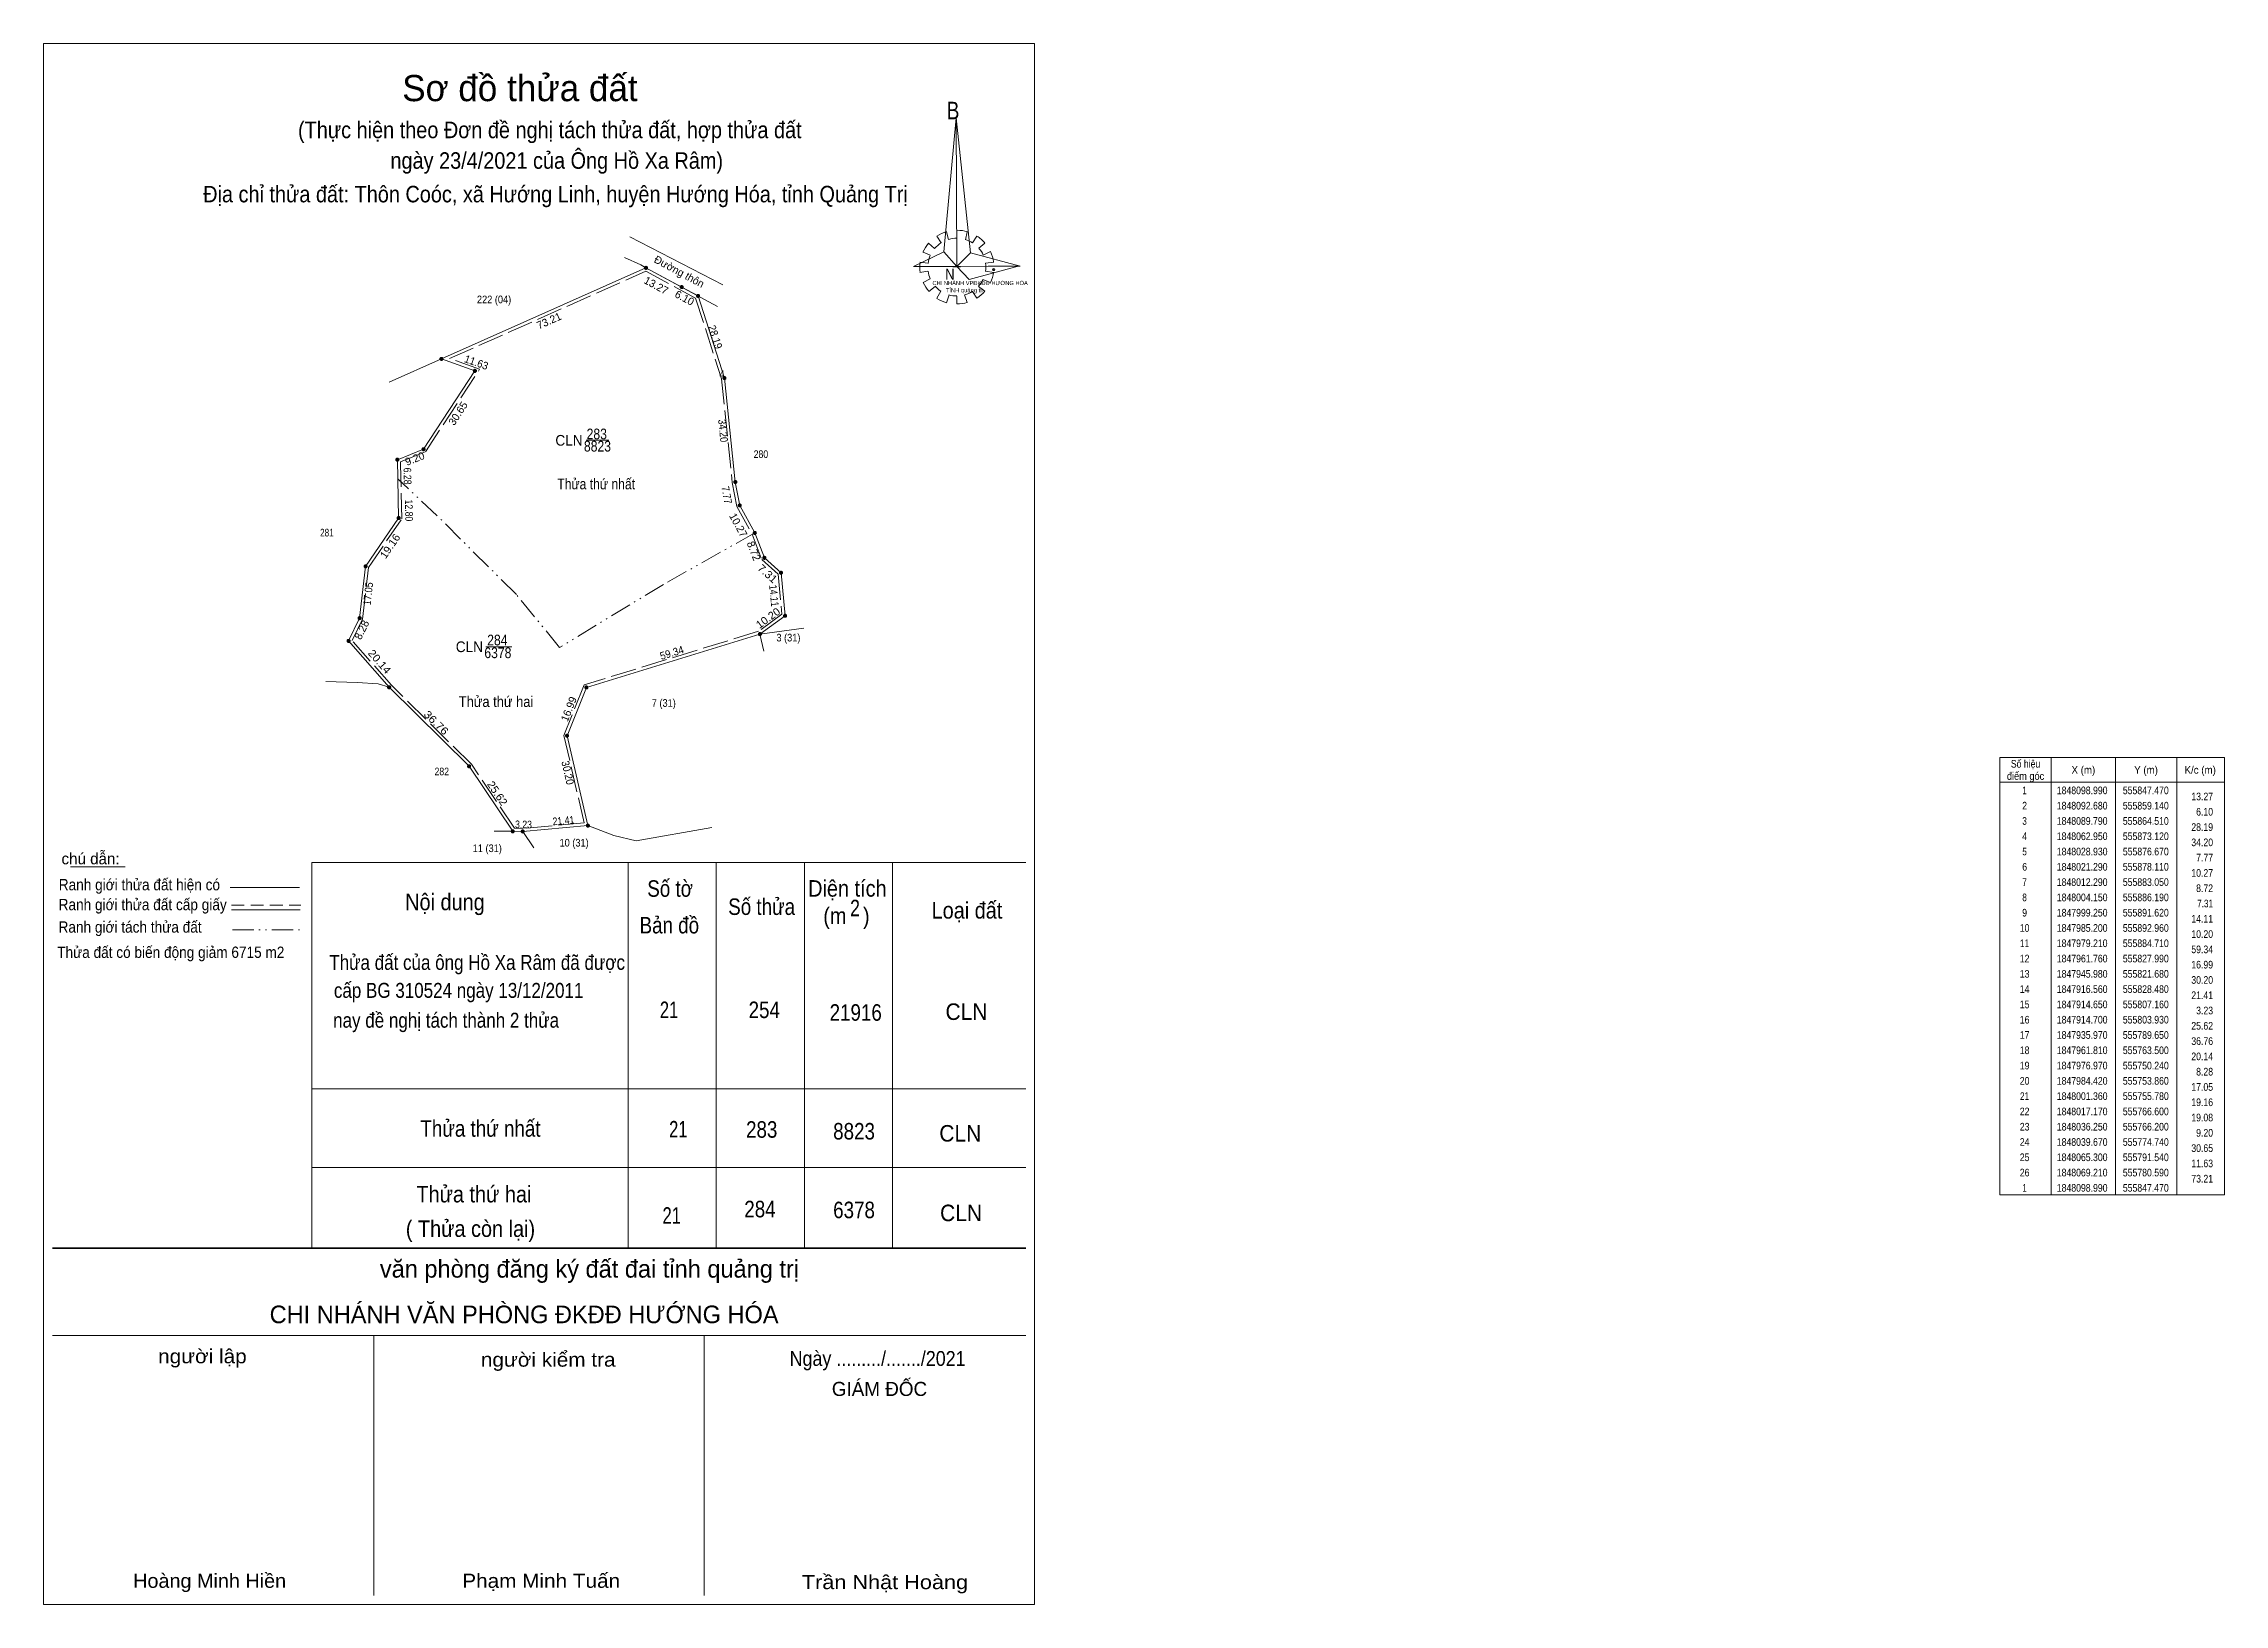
# Model space of a CAD drawing. Header units: metres. Extents: x 554355 to 557717, y 1847780 to 1848413.
# Drawn here: x 557004 to 557717, y 1847780 to 1848291 of the extents above; entities that cross this region are included whole.
import ezdxf
from ezdxf.enums import TextEntityAlignment as Align

# ---------------------------------------------------------------- set-up
doc = ezdxf.new("R2010")
doc.units = ezdxf.units.M
doc.header["$LTSCALE"] = 1.4
doc.header["$PDMODE"] = 32
doc.header["$PDSIZE"] = 0.7
for name, pattern in [('DASH_DOUBLE_DOT', [9.2, 5, -1.2, 0.3, -1.2, 0.3, -1.2]), ('LONG_DASHED', [7.5, 6, -1.5]), ('MEDIUM_DASHED', [4.5, 3, -1.5])]:
    doc.linetypes.add(name, pattern=pattern)
for name, color, linetype, lineweight in [('1', 7, 'Continuous', 13), ('10', 7, 'LONG_DASHED', 13), ('15', 7, 'Continuous', 13), ('17', 7, 'Continuous', 13), ('2', 7, 'Continuous', 25), ('6', 7, 'Continuous', 13), ('63', 7, 'LONG_DASHED', 13), ('7', 7, 'Continuous', 13)]:
    doc.layers.add(name, color=color, linetype=linetype, lineweight=lineweight)

msp = doc.modelspace()

# ---------------------------------------------------------------- texts
at = {"layer": '1'}
msp.add_text('Sơ đồ thửa đất', height=8.568, dxfattribs=at).set_placement((557160.05, 1848271.87), align=Align.CENTER)
for s, height, width, p in [('B', 5.705, 0.8, (557299.64, 1848265.96)), ('CHI NHÁNH VPĐKĐĐ-HƯỚNG HÓA', 1.35, 0.95, (557294.93, 1848211.71)), ('N', 3.565, 0.9, (557299.07, 1848213.51)), ('TỈNH quảng trị', 1.35, 1.05, (557299.28, 1848209.37))]:
    msp.add_text(s, height=height, dxfattribs=dict(at, width=width)).set_placement(p)
for s, height, width, p in [('222 (04)', 2.5, 0.9, (557151.595, 1848205.78)), ('283', 3.5, 0.85, (557185.175, 1848161.28)), ('CLN', 3.5, 0.95, (557176.09, 1848159.2)), ('8823', 3.5, 0.85, (557185.405, 1848157.28)), ('280', 2.5, 0.85, (557238.835, 1848155.17)), ('Thửa thứ nhất', 3.5, 0.85, (557184.975, 1848144.92)), ('281', 2.5, 0.8, (557096.945, 1848129.51)), ('CLN', 3.5, 0.95, (557143.53, 1848091.68)), ('6378', 3.5, 0.85, (557152.835, 1848089.71)), ('284', 3.5, 0.85, (557152.67, 1848093.88)), ('Thửa thứ hai', 3.5, 0.9, (557152.24, 1848073.74)), ('282', 2.5, 0.85, (557134.5, 1848051.39))]:
    msp.add_text(s, height=height, dxfattribs=dict(at, width=width)).set_placement(p, align=Align.CENTER)
for s, p in [('văn phòng đăng ký đất đai tỉnh quảng trị', (557251.3, 1847887.1)), ('CHI NHÁNH VĂN PHÒNG ĐKĐĐ HƯỚNG HÓA', (557244.6, 1847872.2))]:
    msp.add_text(s, height=5.76, dxfattribs=at).set_placement(p, align=Align.RIGHT)
for s, height, width, p in [('người lập', 4.608, 1.1, (557070.71, 1847859.09)), ('người kiểm tra', 4.608, 1.1, (557191.3, 1847857.98)), ('Hoàng Minh Hiền', 4.61, 1.05, (557083.61, 1847785.65)), ('Phạm Minh Tuấn', 4.608, 1.1, (557192.8, 1847785.65))]:
    msp.add_text(s, height=height, dxfattribs=dict(at, width=width)).set_placement(p, align=Align.RIGHT)
at = {"layer": '2'}
msp.add_text('GIÁM ĐỐC', height=4.61, dxfattribs=at).set_placement((557293.18, 1847848.4), align=Align.RIGHT)
at = {"layer": '2', "width": 1.15}
msp.add_text('Trần Nhật Hoàng', height=4.608, dxfattribs=at).set_placement((557306.57, 1847785.22), align=Align.RIGHT)
at = {"layer": '6'}
msp.add_text('chú dẫn:', height=3.703, dxfattribs=at).set_placement((557010.17, 1848022.28))
for s, height, width, p in [('Ranh giới thửa đất hiện có ', 3.703, 0.9, (557009.27, 1848013.78)), ('Số tờ', 5.4, 0.85, (557201.69, 1848011.66)), ('Diện tích', 5.4, 0.9, (557254.28, 1848011.7)), ('Ranh giới thửa đất cấp giấy', 3.703, 0.9, (557009.23, 1848007.27)), ('Nội dung', 5.4, 0.9, (557122.52, 1848007.27)), ('Số thửa', 5.4, 0.85, (557228.15, 1848005.72)), ('(m   )', 5.4, 0.9, (557259.22, 1848002.73)), ('2', 5.4, 0.8, (557268, 1848005.29)), ('Loại đất', 5.4, 0.9, (557294.64, 1848004.53)), ('Ranh giới tách thửa đất', 3.703, 0.9, (557009.2, 1847999.92)), ('Bản đồ', 5.4, 0.85, (557199.17, 1847999.67)), ('Thửa đất có biến động giảm 6715 m2', 3.7, 0.9, (557008.76, 1847991.67)), ('Thửa đất của ông Hồ Xa Râm đã được', 4.89, 0.85, (557097.72, 1847987.76)), (' cấp BG 310524 ngày 13/12/2011', 4.89, 0.85, (557097.68, 1847978.61)), ('21', 5.4, 0.75, (557205.79, 1847971.99)), ('254', 5.4, 0.85, (557234.81, 1847971.99)), ('nay đề nghị tách thành 2 thửa', 4.89, 0.85, (557098.98, 1847968.84)), ('21916', 5.4, 0.85, (557261.3, 1847971.12)), ('CLN', 5.4, 0.95, (557299.18, 1847971.38)), ('Thửa thứ nhất', 5.4, 0.85, (557127.51, 1847933.18)), ('21', 5.4, 0.75, (557208.82, 1847932.94)), ('283', 5.4, 0.85, (557233.98, 1847932.86)), ('8823', 5.4, 0.85, (557262.46, 1847932.28)), ('CLN', 5.4, 0.95, (557297.16, 1847931.6)), ('Thửa thứ hai', 5.4, 0.9, (557126.21, 1847911.7)), ('( Thửa còn lại)', 5.4, 0.9, (557122.74, 1847900.42)), ('21', 5.4, 0.75, (557206.66, 1847904.73)), ('284', 5.4, 0.85, (557233.4, 1847906.83)), ('6378', 5.4, 0.85, (557262.46, 1847906.54)), ('CLN', 5.4, 0.95, (557297.41, 1847905.57))]:
    msp.add_text(s, height=height, dxfattribs=dict(at, width=width)).set_placement(p)
at = {"layer": '6', "width": 0.9}
msp.add_text('Ngày ........./......./2021', height=4.86, dxfattribs=at).set_placement((557276.985, 1847858.23), align=Align.CENTER)
at = {"layer": '63'}
for s, rotation, p in [('Đường thôn', 331.6, (557211.545, 1848215.035)), ('13.27', 331.6, (557204, 1848210.502)), ('6.10', 331.712, (557213.273, 1848206.416)), ('73.21', 24.002, (557170.067, 1848198.896)), ('30.65', 56.756, (557140.855, 1848169.055)), ('9.20', 21.825, (557126.13, 1848153.794)), ('10.27', 298.762, (557230.365, 1848132.596)), ('8.72', 291.094, (557235.324, 1848124.3)), ('8.28', 64.085, (557109.467, 1848098.419)), ('16.99', 68.205, (557177.186, 1848072.596))]:
    msp.add_text(s, height=2.5, rotation=rotation, dxfattribs=at).set_placement(p, align=Align.CENTER)
for s, rotation, width, p in [('28.19', 287.786, 0.95, (557222.725, 1848194.362)), ('11.63', 340.349, 0.95, (557145.38, 1848185.26)), ('34.20', 275.957, 0.9, (557225.23, 1848163.97)), ('6.28', 271.201, 0.85, (557122.049, 1848149.226)), ('7.77', 280.674, 0.9, (557226.447, 1848142.817)), ('12.80', 271.201, 0.85, (557122.527, 1848137.996)), ('19.16', 55.613, 1.05, (557118.622, 1848125.629)), ('7.31', 317.937, 1.1, (557240.163, 1848116.443)), ('17.05', 83.534, 0.9, (557111.66, 1848110.644)), ('14.11', 275.448, 0.85, (557241.863, 1848110.029)), ('10.20', 35.982, 1.05, (557241.901, 1848101.815)), ('20.14', 311.175, 1.1, (557113.207, 1848087.748)), ('59.34', 17.101, 0.95, (557210.077, 1848090.261)), ('36.76', 315.342, 1.15, (557131.786, 1848067.695)), ('30.20', 283.015, 0.95, (557174.483, 1848051.961)), ('25.62', 303.876, 1.05, (557151.64, 1848044.802)), ('3.23', 359.113, 0.85, (557161.196, 1848034.067)), ('21.41', 5.119, 0.85, (557174.378, 1848035.341))]:
    msp.add_text(s, height=2.5, rotation=rotation, dxfattribs=dict(at, width=width)).set_placement(p, align=Align.CENTER)
for s, width, p in [(' 4', 0.85, (557226.91, 1848181.32)), ('13.27', 0.85, (557713.61, 1848043.21)), ('28.19', 0.85, (557713.61, 1848033.21)), ('6.10', 0.85, (557713.61, 1848038.21)), ('34.20', 0.85, (557713.61, 1848028.21)), ('10.27', 0.85, (557713.61, 1848018.21)), ('7.77', 0.85, (557713.61, 1848023.21)), ('8.72', 0.85, (557713.61, 1848013.21)), ('7.31', 0.8, (557713.61, 1848008.21)), ('14.11', 0.85, (557713.61, 1848003.21)), ('10.20', 0.85, (557713.61, 1847998.21)), ('59.34', 0.85, (557713.61, 1847993.21)), ('30.20', 0.85, (557713.61, 1847983.21)), ('16.99', 0.85, (557713.61, 1847988.21)), ('21.41', 0.85, (557713.61, 1847978.21)), ('25.62', 0.85, (557713.61, 1847968.21)), ('3.23', 0.85, (557713.61, 1847973.21)), ('36.76', 0.85, (557713.61, 1847963.21)), ('20.14', 0.85, (557713.61, 1847958.21)), ('17.05', 0.85, (557713.61, 1847948.21)), ('8.28', 0.85, (557713.61, 1847953.21)), ('19.16', 0.85, (557713.61, 1847943.21)), ('19.08', 0.85, (557713.61, 1847938.21)), ('9.20', 0.85, (557713.61, 1847933.21)), ('30.65', 0.85, (557713.61, 1847928.21)), ('73.21', 0.85, (557713.61, 1847918.21)), ('11.63', 0.85, (557713.61, 1847923.21))]:
    msp.add_text(s, height=2.5, dxfattribs=dict(at, width=width)).set_placement(p, align=Align.RIGHT)
for s, width, p in [('3 (31)', 0.9, (557247.83, 1848095.17)), ('7 (31)', 0.9, (557207.08, 1848073.79)), ('Số hiệu', 0.85, (557652.31, 1848053.91)), ('điểm góc', 0.9, (557652.31, 1848049.91)), ('X (m)', 0.95, (557671.21, 1848051.91)), ('Y (m)', 0.95, (557691.705, 1848051.91)), ('K/c (m)', 0.95, (557709.41, 1848051.91)), (' 2', 0.85, (557651.61, 1848040.21)), (' 1', 0.75, (557651.605, 1848045.21)), ('1848098.990', 0.85, (557670.81, 1848045.21)), ('1848092.680', 0.85, (557670.81, 1848040.21)), ('555847.470', 0.85, (557691.615, 1848045.21)), ('555859.140', 0.85, (557691.615, 1848040.21)), (' 3', 0.8, (557651.61, 1848035.21)), ('1848089.790', 0.85, (557670.81, 1848035.21)), ('555864.510', 0.85, (557691.615, 1848035.21)), ('11 (31)', 0.9, (557149.37, 1848026.28)), ('10 (31)', 0.9, (557177.76, 1848028.09)), (' 4', 0.85, (557651.605, 1848030.21)), (' 5', 0.8, (557651.61, 1848025.21)), ('1848062.950', 0.85, (557670.81, 1848030.21)), ('1848028.930', 0.85, (557670.81, 1848025.21)), ('555873.120', 0.85, (557691.615, 1848030.21)), ('555876.670', 0.85, (557691.615, 1848025.21)), (' 6', 0.85, (557651.61, 1848020.21)), ('1848021.290', 0.85, (557670.81, 1848020.21)), ('555878.110', 0.85, (557691.615, 1848020.21)), (' 7', 0.8, (557651.61, 1848015.21)), ('1848012.290', 0.85, (557670.81, 1848015.21)), ('555883.050', 0.85, (557691.615, 1848015.21)), (' 9', 0.85, (557651.605, 1848005.21)), (' 8', 0.8, (557651.61, 1848010.21)), ('1848004.150', 0.85, (557670.81, 1848010.21)), ('1847999.250', 0.85, (557670.81, 1848005.21)), ('555886.190', 0.85, (557691.615, 1848010.21)), ('555891.620', 0.85, (557691.615, 1848005.21)), (' 10', 0.85, (557651.605, 1848000.21)), ('1847985.200', 0.85, (557670.81, 1848000.21)), ('555892.960', 0.85, (557691.615, 1848000.21)), (' 12', 0.85, (557651.61, 1847990.21)), (' 11', 0.8, (557651.605, 1847995.21)), ('1847979.210', 0.85, (557670.81, 1847995.21)), ('1847961.760', 0.85, (557670.81, 1847990.21)), ('555884.710', 0.85, (557691.615, 1847995.21)), ('555827.990', 0.85, (557691.615, 1847990.21)), (' 13', 0.85, (557651.61, 1847985.21)), ('1847945.980', 0.85, (557670.81, 1847985.21)), ('555821.680', 0.85, (557691.615, 1847985.21)), (' 14', 0.85, (557651.605, 1847980.21)), (' 15', 0.85, (557651.61, 1847975.21)), ('1847916.560', 0.85, (557670.81, 1847980.21)), ('1847914.650', 0.85, (557670.81, 1847975.21)), ('555828.480', 0.85, (557691.615, 1847980.21)), ('555807.160', 0.85, (557691.615, 1847975.21)), (' 16', 0.85, (557651.61, 1847970.21)), ('1847914.700', 0.85, (557670.81, 1847970.21)), ('555803.930', 0.85, (557691.615, 1847970.21)), (' 17', 0.85, (557651.61, 1847965.21)), ('1847935.970', 0.85, (557670.81, 1847965.21)), ('555789.650', 0.85, (557691.615, 1847965.21)), (' 19', 0.85, (557651.605, 1847955.21)), (' 18', 0.85, (557651.61, 1847960.21)), ('1847961.810', 0.85, (557670.81, 1847960.21)), ('1847976.970', 0.85, (557670.81, 1847955.21)), ('555763.500', 0.85, (557691.615, 1847960.21)), ('555750.240', 0.85, (557691.615, 1847955.21)), (' 20', 0.85, (557651.605, 1847950.21)), ('1847984.420', 0.85, (557670.81, 1847950.21)), ('555753.860', 0.85, (557691.615, 1847950.21)), (' 22', 0.85, (557651.61, 1847940.21)), (' 21', 0.8, (557651.605, 1847945.21)), ('1848001.360', 0.85, (557670.81, 1847945.21)), ('1848017.170', 0.85, (557670.81, 1847940.21)), ('555755.780', 0.85, (557691.615, 1847945.21)), ('555766.600', 0.85, (557691.615, 1847940.21)), (' 23', 0.85, (557651.61, 1847935.21)), ('1848036.250', 0.85, (557670.81, 1847935.21)), ('555766.200', 0.85, (557691.615, 1847935.21)), (' 24', 0.85, (557651.605, 1847930.21)), (' 25', 0.85, (557651.61, 1847925.21)), ('1848039.670', 0.85, (557670.81, 1847930.21)), ('1848065.300', 0.85, (557670.81, 1847925.21)), ('555774.740', 0.85, (557691.615, 1847930.21)), ('555791.540', 0.85, (557691.615, 1847925.21)), (' 26', 0.85, (557651.61, 1847920.21)), ('1848069.210', 0.85, (557670.81, 1847920.21)), ('555780.590', 0.85, (557691.615, 1847920.21)), (' 1', 0.75, (557651.605, 1847915.21)), ('1848098.990', 0.85, (557670.81, 1847915.21)), ('555847.470', 0.85, (557691.615, 1847915.21))]:
    msp.add_text(s, height=2.5, dxfattribs=dict(at, width=width)).set_placement(p, align=Align.CENTER)
at = {"layer": '7', "width": 0.9}
for s, p in [('(Thực hiện theo Đơn đề nghị tách thửa đất, hợp thửa đất ', (557170.72, 1848259.77)), ('ngày 23/4/2021 của Ông Hồ Xa Râm)', (557172.08, 1848249.76)), ('Địa chỉ thửa đất: Thôn Coóc, xã Hướng Linh, huyện Hướng Hóa, tỉnh Quảng Trị', (557171.68, 1848238.78))]:
    msp.add_text(s, height=5.4, dxfattribs=at).set_placement(p, align=Align.CENTER)

# ---------------------------------------------------------------- hatches: boundary and pattern name
at = {"layer": '10'}
for points in [[(557201.76, 1848217.36, 1), (557200.76, 1848217.36, 1)], [(557213.44, 1848211.06, 1), (557212.44, 1848211.06, 1)], [(557218.8, 1848208.16, 1), (557217.8, 1848208.16, 1)], [(557134.88, 1848187.58, 1), (557133.88, 1848187.58, 1)], [(557145.83, 1848183.67, 1), (557144.83, 1848183.67, 1)], [(557227.41, 1848181.32, 1), (557226.41, 1848181.32, 1)], [(557129.03, 1848158.04, 1), (557128.03, 1848158.04, 1)], [(557120.49, 1848154.62, 1), (557119.49, 1848154.62, 1)], [(557230.96, 1848147.3, 1), (557229.96, 1848147.3, 1)], [(557120.89, 1848135.54, 1), (557119.89, 1848135.54, 1)], [(557232.4, 1848139.66, 1), (557231.4, 1848139.66, 1)], [(557237.34, 1848130.66, 1), (557236.34, 1848130.66, 1)], [(557110.07, 1848119.73, 1), (557109.07, 1848119.73, 1)], [(557240.48, 1848122.52, 1), (557239.48, 1848122.52, 1)], [(557245.91, 1848117.62, 1), (557244.91, 1848117.62, 1)], [(557108.15, 1848102.79, 1), (557107.15, 1848102.79, 1)], [(557247.25, 1848103.57, 1), (557246.25, 1848103.57, 1)], [(557104.53, 1848095.34, 1), (557103.53, 1848095.34, 1)], [(557239, 1848097.58, 1), (557238, 1848097.58, 1)], [(557117.79, 1848080.18, 1), (557116.79, 1848080.18, 1)], [(557182.28, 1848080.13, 1), (557181.28, 1848080.13, 1)], [(557175.97, 1848064.35, 1), (557174.97, 1848064.35, 1)], [(557143.94, 1848054.34, 1), (557142.94, 1848054.34, 1)], [(557182.77, 1848034.93, 1), (557181.77, 1848034.93, 1)], [(557158.22, 1848033.07, 1), (557157.22, 1848033.07, 1)], [(557161.45, 1848033.02, 1), (557160.45, 1848033.02, 1)]]:
    msp.add_hatch(color=256, dxfattribs=at).paths.add_polyline_path(points)

# ---------------------------------------------------------------- linework, layer by layer
at = {"layer": '1'}
for p, q in [((557297.75, 1848225.56), (557296.34, 1848227.69)), ((557299.56, 1848229.17), (557300.19, 1848226.63)), ((557302.86, 1848227.04), (557302.94, 1848229.66)), ((557306.31, 1848229.17), (557305.68, 1848226.55)), ((557308.04, 1848225.56), (557309.45, 1848227.69)), ((557294.22, 1848221.46), (557291.86, 1848222.45)), ((557293.59, 1848225.4), (557295.55, 1848223.68)), ((557312.05, 1848225.4), (557310.08, 1848223.76)), ((557311.5, 1848221.55), (557313.85, 1848222.69)), ((557290.84, 1848219.25), (557293.43, 1848218.84)), ((557293.43, 1848216.22), (557290.84, 1848215.81)), ((557291.86, 1848212.61), (557294.22, 1848213.76)), ((557301.6, 1848217.69), (557304.11, 1848217.69)), ((557313.93, 1848212.53), (557311.34, 1848213.51)), ((557314.95, 1848219.25), (557312.28, 1848218.84)), ((557312.28, 1848216.22), (557314.95, 1848215.81)), ((557295.79, 1848211.3), (557293.75, 1848209.66)), ((557296.34, 1848207.45), (557297.67, 1848209.74)), ((557300.34, 1848208.51), (557299.56, 1848205.97)), ((557302.86, 1848205.56), (557302.86, 1848208.1)), ((557305.45, 1848208.51), (557306.23, 1848206.05)), ((557309.45, 1848207.45), (557308.04, 1848209.66)), ((557309.93, 1848211.3), (557312.05, 1848209.74)), ((557091.98, 1848022.89), (557325.47, 1848022.89)), ((557091.98, 1848022.89), (557091.98, 1847896.73)), ((557195.45, 1848022.89), (557195.45, 1847896.73)), ((557224.25, 1848022.89), (557224.25, 1847896.73)), ((557253.05, 1848022.89), (557253.05, 1847896.73)), ((557281.85, 1848022.89), (557281.85, 1847896.73)), ((557091.98, 1847948.85), (557325.47, 1847948.85)), ((557091.98, 1847923.14), (557325.47, 1847923.14)), ((557004.32, 1847893.95), (557004.32, 1847780.23)), ((557091.97, 1847896.75), (557091.97, 1847896.73)), ((557195.44, 1847896.75), (557195.44, 1847896.73)), ((557224.24, 1847896.75), (557224.24, 1847896.73)), ((557253.04, 1847896.75), (557253.04, 1847896.73)), ((557281.84, 1847896.75), (557281.84, 1847896.73)), ((557007.22, 1847868.16), (557325.46, 1847868.16)), ((557112.32, 1847868.16), (557112.32, 1847783.13)), ((557220.32, 1847868.16), (557220.32, 1847783.13))]:
    msp.add_line(p, q, dxfattribs=at)
at = {"layer": '1', "lineweight": 35}
msp.add_line((557007.22, 1847896.73), (557325.46, 1847896.73), dxfattribs=at)
at = {"layer": '1'}
for points in [[(557004.32, 1847780.23), (557004.32, 1848290.7), (557328.32, 1848290.7), (557328.32, 1847780.23)], [(557004.32, 1847780.23), (557004.32, 1848290.7), (557328.32, 1848290.7), (557328.32, 1847780.23)], [(557302.7, 1848266.38), (557302.86, 1848217.78), (557298.62, 1848222.61)], [(557302.7, 1848266.38), (557302.86, 1848217.78), (557307.33, 1848222.28)], [(557288.72, 1848217.78), (557298.62, 1848222.61), (557302.86, 1848217.78)], [(557323.59, 1848217.94), (557302.86, 1848217.78), (557307.33, 1848222.28)], [(557323.43, 1848218.02), (557306.94, 1848213.6), (557302.86, 1848217.78)]]:
    msp.add_lwpolyline(points, close=True, dxfattribs=at)
for centre, major_axis, start_param, end_param in [((557302.897, 1848217.607), (12.114, 0), 1.8495599, 2.1390092), ((557302.897, 1848217.607), (9.494, 0), 1.5698559, 1.8561107), ((557302.897, 1848217.607), (12.114, 0), 1.2792421, 1.5633222), ((557302.897, 1848217.607), (12.114, 0), 0.7105624, 0.9968723), ((557302.897, 1848217.607), (12.114, 0), 2.4395818, 2.7240025), ((557302.897, 1848217.607), (9.494, 0), 2.7236855, 3.0151582), ((557302.897, 1848217.607), (9.494, 0), 2.1337354, 2.4449626), ((557302.897, 1848217.607), (9.494, 0), 1.0027091, 1.2755622), ((557302.897, 1848217.607), (9.494, 0), 0.4267838, 0.7064646), ((557302.897, 1848217.607), (12.114, 0), 0.1390515, 0.4339332), ((557302.897, 1848217.607), (12.114, 0), 3.0066793, 3.2913935), ((557302.897, 1848217.607), (9.494, 0), 3.2822995, 3.5610505), ((557302.897, 1848217.607), (9.494, 0), 5.5613733, 5.8395144), ((557302.897, 1848217.607), (9.494, 0), 6.1355839, 6.4161846), ((557302.897, 1848217.607), (12.114, 0), 5.8523029, 6.1383965), ((557302.897, 1848217.607), (12.114, 0), 3.5698864, 3.8569187), ((557302.897, 1848217.607), (9.494, 0), 3.8607757, 4.1325826), ((557302.828, 1848217.535), (12.114, 0), 4.1470906, 4.4365931), ((557302.897, 1848217.607), (9.494, 0), 4.4385468, 4.71314), ((557302.897, 1848217.607), (12.114, 0), 4.7130101, 4.9976105), ((557302.897, 1848217.607), (9.494, 0), 4.9908713, 5.2893316), ((557302.897, 1848217.607), (12.114, 0), 5.2856142, 5.567987)]:
    msp.add_ellipse(centre, major_axis=major_axis, ratio=0.995001, start_param=start_param, end_param=end_param, dxfattribs=at)
msp.add_point((557314.95, 1848216.79), dxfattribs=at)
at = {"layer": '10', "linetype": 'Continuous'}
for p, q in [((557134.38, 1848187.58), (557201.26, 1848217.36)), ((557117.29, 1848179.97), (557134.38, 1848187.58)), ((557238.5, 1848097.58), (557239.81, 1848091.97)), ((557157.72, 1848033.07), (557151.61, 1848033.17)), ((557160.95, 1848033.02), (557157.72, 1848033.07)), ((557164.59, 1848027.64), (557160.95, 1848033.02))]:
    msp.add_line(p, q, dxfattribs=at)
msp.add_lwpolyline([(557134.38, 1848187.58), (557201.26, 1848217.36), (557212.94, 1848211.06), (557212.94, 1848211.06), (557218.3, 1848208.16), (557226.91, 1848181.32), (557230.46, 1848147.3), (557231.9, 1848139.66), (557236.84, 1848130.66), (557239.98, 1848122.52), (557245.41, 1848117.62), (557246.75, 1848103.57), (557238.5, 1848097.58), (557181.78, 1848080.13), (557175.47, 1848064.35), (557182.27, 1848034.93), (557160.95, 1848033.02), (557157.72, 1848033.07), (557143.44, 1848054.34), (557117.29, 1848080.18), (557104.03, 1848095.34), (557107.65, 1848102.79), (557109.57, 1848119.73), (557120.39, 1848135.54), (557120.12, 1848148.34), (557119.99, 1848154.62), (557128.53, 1848158.04), (557145.33, 1848183.67)], close=True, dxfattribs=at)
at = {"layer": '10'}
msp.add_lwpolyline([(557137.07, 1848187.68), (557201.22, 1848216.25), (557212.46, 1848210.18), (557217.47, 1848207.47), (557225.93, 1848181.11), (557229.47, 1848147.16), (557230.95, 1848139.32), (557235.93, 1848130.24), (557239.13, 1848121.94), (557244.45, 1848117.14), (557245.7, 1848104.04), (557238.05, 1848098.49), (557181.03, 1848080.95), (557174.43, 1848064.43), (557181.04, 1848035.82), (557160.91, 1848034.02), (557158.26, 1848034.06), (557144.21, 1848054.98), (557118.02, 1848080.87), (557105.22, 1848095.5), (557108.62, 1848102.51), (557110.54, 1848119.37), (557121.4, 1848135.24), (557121.12, 1848148.36), (557121, 1848153.95), (557129.19, 1848157.23), (557146.86, 1848184.18)], close=True, dxfattribs=at)
at = {"layer": '10', "linetype": 'Continuous'}
for points in [[(557252.87, 1848099.54), (557238.5, 1848097.58), (557181.78, 1848080.13), (557175.47, 1848064.35), (557182.27, 1848034.93), (557160.95, 1848033.02)], [(557113.66, 1848081.27), (557106.88, 1848081.72), (557096.54, 1848082.04)], [(557182.27, 1848034.93), (557190.74, 1848031.68), (557198.02, 1848029.91), (557222.77, 1848034.29)]]:
    msp.add_lwpolyline(points, dxfattribs=at)
at = {"layer": '10'}
for centre in [(557201.26, 1848217.36), (557212.94, 1848211.06), (557218.3, 1848208.16), (557134.38, 1848187.58), (557145.33, 1848183.67), (557226.91, 1848181.32), (557128.53, 1848158.04), (557119.99, 1848154.62), (557230.46, 1848147.3), (557120.39, 1848135.54), (557231.9, 1848139.66), (557236.84, 1848130.66), (557109.57, 1848119.73), (557239.98, 1848122.52), (557245.41, 1848117.62), (557107.65, 1848102.79), (557246.75, 1848103.57), (557104.03, 1848095.34), (557238.5, 1848097.58), (557117.29, 1848080.18), (557181.78, 1848080.13), (557175.47, 1848064.35), (557143.44, 1848054.34), (557182.27, 1848034.93), (557157.72, 1848033.07), (557160.95, 1848033.02)]:
    msp.add_circle(centre, 0.5, dxfattribs=at)
at = {"layer": '15'}
for p, q in [((557195.96, 1848227.49), (557226.38, 1848211.82)), ((557224.61, 1848204.75), (557201.26, 1848217.36)), ((557119.99, 1848154.62), (557128.53, 1848158.04))]:
    msp.add_line(p, q, dxfattribs=at)
for points in [[(557201.26, 1848217.36), (557199.53, 1848218.3), (557194.21, 1848220.73)], [(557218.3, 1848208.16), (557226.91, 1848181.32), (557230.46, 1848147.3), (557231.9, 1848139.66), (557236.84, 1848130.66), (557239.98, 1848122.52), (557245.41, 1848117.62), (557246.75, 1848103.57), (557238.5, 1848097.58)], [(557134.38, 1848187.58), (557145.33, 1848183.67), (557128.53, 1848158.04)], [(557120.39, 1848135.54), (557120.12, 1848148.34), (557119.99, 1848154.62)], [(557157.72, 1848033.07), (557143.44, 1848054.34), (557117.29, 1848080.18), (557104.03, 1848095.34), (557107.65, 1848102.79), (557109.57, 1848119.73), (557120.39, 1848135.54)]]:
    msp.add_lwpolyline(points, dxfattribs=at)
at = {"layer": '15', "linetype": 'DASH_DOUBLE_DOT'}
msp.add_lwpolyline([(557236.84, 1848130.66), (557206.99, 1848113.81), (557173.01, 1848093.21), (557158.89, 1848110.5), (557132.98, 1848136.27), (557120.12, 1848148.34)], dxfattribs=at)
at = {"layer": '17'}
msp.add_line((557013.12, 1848021.45), (557031.01, 1848021.45), dxfattribs=at)
at = {"layer": '6'}
for p, q in [((557065.36, 1848014.65), (557087.93, 1848014.65)), ((557065.72, 1848007.41), (557088.25, 1848007.41))]:
    msp.add_line(p, q, dxfattribs=at)
at = {"layer": '6', "linetype": 'MEDIUM_DASHED'}
msp.add_line((557065.72, 1848008.92), (557088.43, 1848008.92), dxfattribs=at)
at = {"layer": '63', "linetype": 'Continuous'}
for p, q in [((557181.74, 1848160.99), (557189.11, 1848160.99)), ((557148.86, 1848093.42), (557157.37, 1848093.42)), ((557117.29, 1848080.18), (557113.66, 1848081.27)), ((557660.71, 1848057.16), (557660.71, 1847914.16)), ((557681.71, 1848057.16), (557681.71, 1847914.16)), ((557701.71, 1848057.16), (557701.71, 1847914.16)), ((557643.91, 1848049.16), (557717.31, 1848049.16))]:
    msp.add_line(p, q, dxfattribs=at)
at = {"layer": '63', "linetype": 'DASH_DOUBLE_DOT'}
msp.add_line((557066.04, 1848000.9), (557088.72, 1848000.9), dxfattribs=at)
at = {"layer": '63', "linetype": 'Continuous'}
msp.add_lwpolyline([(557643.91, 1848057.16), (557717.31, 1848057.16), (557717.31, 1847914.16), (557643.91, 1847914.16)], close=True, dxfattribs=at)

msp.set_redraw_order([(e.dxf.handle, doc.entitydb.next_handle()) for e in msp.query("TEXT MTEXT ATTDEF DIMENSION ARC_DIMENSION")])  # texts and dimensions are drawn at this point

doc.saveas('drawing.dxf')
